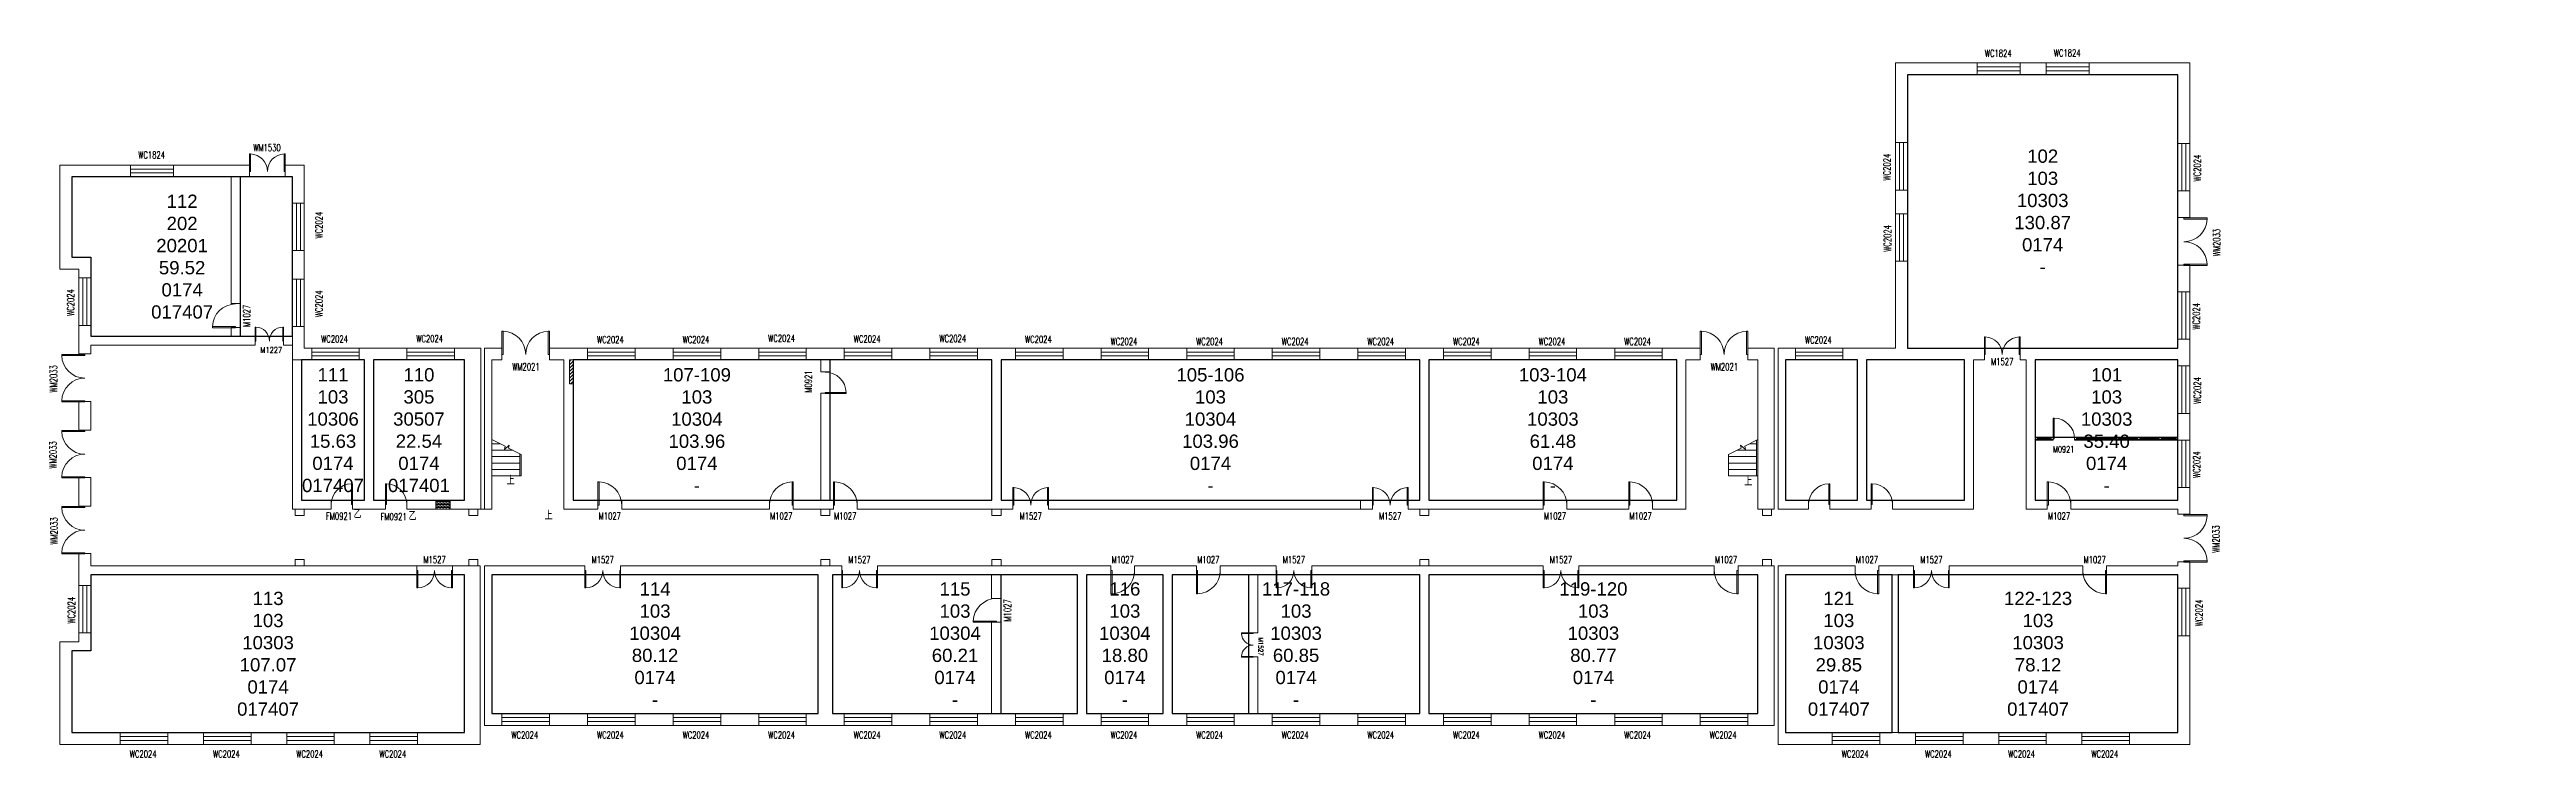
# Model space of a CAD drawing. Header units: millimetres. Extents: x 189790 to 293963, y 10485 to 40276.
import ezdxf

# ---------------------------------------------------------------- set-up
doc = ezdxf.new("R2010")
doc.units = ezdxf.units.MM
doc.header["$LTSCALE"] = 1000
doc.layers.add('body', color=30, linetype='Continuous', lineweight=15)
for name, color, linetype in [('RM', 4, 'Continuous'), ('RM$', 5, 'Continuous'), ('RM$TXT', 5, 'Continuous')]:
    doc.layers.add(name, color=color, linetype=linetype)
doc.styles.add('_TCH_DIM', font='SIMPLEX', dxfattribs={"bigfont": 'GBCBIG'})
doc.styles.add('_TCH_WINDOW', font='SIMPLEX', dxfattribs={"height": 3.5, "bigfont": 'GBCBIG'})
doc.styles.get("Standard").update_dxf_attribs({"font": 'arial.ttf'})

msp = doc.modelspace()

# ---------------------------------------------------------------- texts
at = {"layer": 'body', "color": 30}
for s, style, p in [('上', '_TCH_DIM', (209017, 21963)), ('上', '_TCH_DIM', (261070, 21923)), ('上', '_TCH_DIM', (261070, 21923)), ('上', '_TCH_DIM', (261070, 21923)), ('上', '_TCH_DIM', (261070, 21923)), ('上', '_TCH_DIM', (261070, 21923)), ('乙', '_TCH_WINDOW', (202578, 20551)), ('上', '_TCH_DIM', (210612, 20494)), ('上', '_TCH_DIM', (210612, 20494)), ('乙', '_TCH_WINDOW', (204892, 20467))]:
    msp.add_text(s, height=338, dxfattribs=dict(at, style=style)).set_placement(p)
at = {"layer": 'body', "color": 30, "style": '_TCH_WINDOW', "width": 0.705882}
for p in [(201413, 20491), (203712, 20467)]:
    msp.add_text('FM0921', height=297.5, dxfattribs=at).set_placement(p)
at = {"layer": 'body', "insert": (293956, 17541), "char_height": 2.5, "attachment_point": 1}
msp.add_mtext_dynamic_manual_height_columns('{\\fSimSun|b0|i0|c134|p2;首层}', width=5096.77, gutter_width=12.5, heights=[0], dxfattribs=at)
at = {"layer": 'RM$TXT', "char_height": 558.8, "attachment_point": 8}
for s, insert in [('102^M^J103^M^J10303^M^J130.87^M^J0174^M^J-^M^J', (273616, 30851)), ('112^M^J202^M^J20201^M^J59.52^M^J0174^M^J017407^M^J', (195366, 28945)), ('111^M^J103^M^J10306^M^J15.63^M^J0174^M^J017407^M^J', (201711, 21645)), ('110^M^J305^M^J30507^M^J22.54^M^J0174^M^J017401^M^J', (205326, 21645)), ('107-109^M^J103^M^J10304^M^J103.96^M^J0174^M^J-^M^J', (217016, 21651)), ('105-106^M^J103^M^J10304^M^J103.96^M^J0174^M^J-^M^J', (238616, 21651)), ('103-104^M^J103^M^J10303^M^J61.48^M^J0174^M^J-^M^J', (253016, 21651)), ('101^M^J103^M^J10303^M^J35.40^M^J0174^M^J-^M^J', (276306, 21651)), ('114^M^J103^M^J10304^M^J80.12^M^J0174^M^J-^M^J', (215256, 12641)), ('115^M^J103^M^J10304^M^J60.21^M^J0174^M^J-^M^J', (227871, 12641)), ('116^M^J103^M^J10304^M^J18.80^M^J0174^M^J-^M^J', (235016, 12641)), ('117-118^M^J103^M^J10303^M^J60.85^M^J0174^M^J-^M^J', (242216, 12641)), ('119-120^M^J103^M^J10303^M^J80.77^M^J0174^M^J-^M^J', (254721, 12641)), ('113^M^J103^M^J10303^M^J107.07^M^J0174^M^J017407^M^J', (198981, 12235)), ('121^M^J103^M^J10303^M^J29.85^M^J0174^M^J017407^M^J', (265043, 12235)), ('122-123^M^J103^M^J10303^M^J78.12^M^J0174^M^J017407^M^J', (273423, 12235))]:
    msp.add_mtext(s, dxfattribs=dict(at, insert=insert))

# ---------------------------------------------------------------- blocks, each defined once
blk = doc.blocks.new('$DorLib2D$00000001')
for p, q in [((0.45, 0.975), (0.5, 0.975)), ((0.45, 0), (0.45, 0.975)), ((0.5, 0), (0.45, 0)), ((0.5, 0), (0.5, 0.975))]:
    blk.add_line(p, q)
at = {"lineweight": 13}
blk.add_arc((0.475, 0), 0.975, 91.46928, 180, dxfattribs=at)
blk = doc.blocks.new('$TCHSYS$WIN2D')
for p, q in [((-0.5, 0.5), (0.5, 0.5)), ((-0.5, 0.5), (-0.5, -0.5)), ((0.5, 0.167), (-0.5, 0.167)), ((0.5, 0.5), (0.5, -0.5)), ((0.5, -0.167), (-0.5, -0.167)), ((-0.5, -0.5), (0.5, -0.5))]:
    blk.add_line(p, q)
blk = doc.blocks.new('$DorLib2D$00000002')
for p, q in [((-0.5, 0), (-0.5, 0.4875)), ((-0.475, 0.4875), (-0.5, 0.4875)), ((-0.475, 0), (-0.475, 0.4875)), ((0.475, 0), (0.475, 0.4875)), ((0.475, 0.4875), (0.5, 0.4875)), ((0.5, 0), (0.5, 0.4875)), ((-0.5, 0), (-0.475, 0)), ((0.5, 0), (0.475, 0))]:
    blk.add_line(p, q)
at = {"lineweight": 13}
for centre, start, end in [((-0.4875, 0), 0, 88.53072), ((0.4875, 0), 91.46928, 180)]:
    blk.add_arc(centre, 0.4875, start, end, dxfattribs=at)

# ---------------------------------------------------------------- hatches: boundary and pattern name
at = {"layer": 'body'}
h = msp.add_hatch(dxfattribs=at)
h.set_pattern_fill('ANSI31', color=30, scale=800, style=0)
h.set_pattern_definition([(45, (-10617.27, -267811.22), (-70.710678, 70.710678), [])])
h.paths.add_polyline_path([(211656, 27214), (211806, 27214), (211806, 26214), (211656, 26214)])
h = msp.add_hatch(dxfattribs=at)
h.set_pattern_fill('AR-B816', color=30, scale=8, style=0)
h.set_pattern_definition([(0, (-10617.265, 2375.26), (0, 64), []), (90, (-10617.265, 2375.26), (-64, 64), [64, -64])])
h.paths.add_polyline_path([(206040, 21314), (206040, 20934), (206640, 20934), (206640, 21314)])

# ---------------------------------------------------------------- linework, layer by layer
at = {"layer": 'body', "color": 30}
for p, q in [((270866, 39714), (267426, 39714)), ((267426, 39714), (267426, 36589)), ((270866, 39214), (270866, 39714)), ((273766, 39714), (272666, 39714)), ((272666, 39714), (272666, 39214)), ((273766, 39214), (273766, 39714)), ((279806, 39714), (275566, 39714)), ((275566, 39714), (275566, 39214)), ((279806, 36324), (279806, 39714)), ((267926, 39214), (270866, 39214)), ((267926, 39214), (267926, 36664)), ((272666, 39214), (273766, 39214)), ((275566, 39214), (279306, 39214)), ((279306, 39214), (279306, 36324)), ((267426, 36589), (267426, 36364)), ((267926, 36364), (267926, 36514)), ((267426, 36364), (267926, 36364)), ((279306, 36324), (279806, 36324)), ((193201, 35414), (190226, 35414)), ((190226, 35414), (190226, 31034)), ((190726, 34914), (193201, 34914)), ((190726, 34914), (190726, 31534)), ((193201, 34914), (193201, 35414)), ((198201, 35414), (195001, 35414)), ((195001, 35414), (195001, 34914)), ((195001, 34914), (197426, 34914)), ((197426, 29584), (197426, 34914)), ((197806, 29584), (197806, 34914)), ((197806, 34914), (198201, 34914)), ((198201, 34914), (198201, 35414)), ((200506, 35414), (199701, 35414)), ((199701, 35414), (199701, 34914)), ((199701, 34914), (200006, 34914)), ((200006, 34914), (200006, 33814)), ((200506, 33814), (200506, 35414)), ((200006, 33814), (200506, 33814)), ((267426, 34364), (267426, 33364)), ((267926, 34364), (267426, 34364)), ((267426, 33364), (267926, 33364)), ((267926, 33364), (267926, 34364)), ((279806, 34324), (279306, 34324)), ((279306, 34324), (279306, 33204)), ((279806, 33204), (279806, 34324)), ((279306, 33204), (279806, 33204)), ((191526, 31534), (190726, 31534)), ((191526, 30664), (191526, 31534)), ((200506, 31814), (200006, 31814)), ((200006, 31814), (200006, 30614)), ((200506, 30614), (200506, 31814)), ((267926, 31364), (267426, 31364)), ((267426, 31364), (267426, 27714)), ((267926, 27714), (267926, 31364)), ((191026, 31034), (190226, 31034)), ((191026, 31034), (191026, 30664)), ((191026, 30664), (191526, 30664)), ((200006, 30614), (200506, 30614)), ((279806, 31204), (279306, 31204)), ((279306, 31204), (279306, 30524)), ((279306, 30524), (279306, 30084)), ((279806, 30449), (279806, 31204)), ((279806, 30084), (279806, 30449)), ((197806, 29584), (197426, 29584)), ((279306, 30084), (279806, 30084)), ((191526, 28664), (191026, 28664)), ((191026, 28664), (191026, 28024)), ((191526, 28214), (191526, 28664)), ((197426, 28214), (191526, 28214)), ((197426, 28214), (197426, 28584)), ((197806, 28584), (197426, 28584)), ((197806, 28214), (197806, 28584)), ((198435, 28214), (197806, 28214)), ((198435, 27834), (198435, 28214)), ((200006, 28214), (199635, 28214)), ((199635, 28214), (199635, 27834)), ((200506, 28614), (200006, 28614)), ((200006, 28614), (200006, 28214)), ((200506, 28024), (200506, 28614)), ((191026, 28024), (191026, 27464)), ((191026, 27464), (191526, 27464)), ((191526, 27834), (198435, 27834)), ((191526, 27464), (191526, 27834)), ((199635, 27834), (200006, 27834)), ((200006, 27214), (200006, 27834)), ((200006, 27214), (200006, 20934)), ((200386, 27214), (200006, 27214)), ((200006, 27214), (200816, 27214)), ((200386, 21314), (200386, 27214)), ((200506, 27714), (200506, 28024)), ((200816, 27714), (200506, 27714)), ((200816, 27214), (200816, 27714)), ((203226, 27714), (202816, 27714)), ((202816, 27714), (202816, 27214)), ((202816, 27214), (203036, 27214)), ((203036, 27214), (203036, 21314)), ((204816, 27714), (203226, 27714)), ((203416, 27214), (204816, 27214)), ((203416, 27214), (203416, 21314)), ((204816, 27214), (204816, 27714)), ((207926, 27714), (206816, 27714)), ((206816, 27714), (206816, 27214)), ((206816, 27214), (207236, 27214)), ((207236, 21314), (207236, 27214)), ((207926, 20934), (207926, 27714)), ((208086, 27714), (208081, 20934)), ((208816, 27714), (208086, 27714)), ((208396, 27214), (208396, 20934)), ((208396, 27214), (208816, 27214)), ((208816, 27214), (208816, 27714)), ((211616, 27714), (210816, 27714)), ((210816, 27714), (210816, 27214)), ((210816, 27214), (211426, 27214)), ((211426, 20934), (211426, 27214)), ((212416, 27714), (211616, 27714)), ((211806, 21314), (211806, 27214)), ((211806, 27214), (212416, 27214)), ((212416, 27214), (212416, 27714)), ((216016, 27714), (214416, 27714)), ((214416, 27714), (214416, 27214)), ((214416, 27214), (216016, 27214)), ((216016, 27214), (216016, 27714)), ((219616, 27714), (218016, 27714)), ((218016, 27714), (218016, 27214)), ((218016, 27214), (219616, 27214)), ((218906, 27214), (218726, 27214)), ((219616, 27214), (219616, 27714)), ((222416, 27714), (221616, 27714)), ((221616, 27714), (221616, 27214)), ((221616, 27214), (222226, 27214)), ((222226, 27214), (222226, 26714)), ((223216, 27714), (222416, 27714)), ((222606, 26714), (222606, 27214)), ((222606, 27214), (223216, 27214)), ((223216, 27214), (223216, 27714)), ((226816, 27714), (225216, 27714)), ((225216, 27714), (225216, 27214)), ((225216, 27214), (226816, 27214)), ((226816, 27214), (226816, 27714)), ((229616, 27714), (228816, 27714)), ((228816, 27714), (228816, 27214)), ((228816, 27214), (229426, 27214)), ((229426, 21314), (229426, 27214)), ((230416, 27714), (229616, 27714)), ((229806, 27214), (230416, 27214)), ((229806, 21314), (229806, 27214)), ((230416, 27214), (230416, 27714)), ((234016, 27714), (232416, 27714)), ((232416, 27714), (232416, 27214)), ((232416, 27214), (234016, 27214)), ((234016, 27214), (234016, 27714)), ((237616, 27714), (236016, 27714)), ((236016, 27714), (236016, 27214)), ((236016, 27214), (237616, 27214)), ((237616, 27214), (237616, 27714)), ((241216, 27714), (239616, 27714)), ((239616, 27714), (239616, 27214)), ((239616, 27214), (241216, 27214)), ((241216, 27214), (241216, 27714)), ((244816, 27714), (243216, 27714)), ((243216, 27714), (243216, 27214)), ((243216, 27214), (244816, 27214)), ((244816, 27214), (244816, 27714)), ((247616, 27714), (246816, 27714)), ((246816, 27714), (246816, 27214)), ((246816, 27214), (247426, 27214)), ((247426, 21314), (247426, 27214)), ((248416, 27714), (247616, 27714)), ((247806, 27214), (248416, 27214)), ((247806, 21314), (247806, 27214)), ((248416, 27214), (248416, 27714)), ((252016, 27714), (250416, 27714)), ((250416, 27714), (250416, 27214)), ((250416, 27214), (252016, 27214)), ((252016, 27214), (252016, 27714)), ((255616, 27714), (254016, 27714)), ((254016, 27714), (254016, 27214)), ((254016, 27214), (255616, 27214)), ((255616, 27214), (255616, 27714)), ((258416, 27714), (257616, 27714)), ((257616, 27714), (257616, 27214)), ((257616, 27214), (258226, 27214)), ((258226, 21314), (258226, 27214)), ((259216, 27714), (258416, 27714)), ((258606, 27214), (259216, 27214)), ((258606, 20934), (258606, 27214)), ((259216, 27214), (259216, 27714)), ((262326, 27714), (261216, 27714)), ((261216, 27714), (261216, 27214)), ((261216, 27214), (261636, 27214)), ((261636, 20934), (261636, 27214)), ((262326, 20934), (262326, 27714)), ((262486, 27714), (262486, 20934)), ((263216, 27714), (262486, 27714)), ((262796, 27214), (262796, 21314)), ((262796, 27214), (263216, 27214)), ((263216, 27214), (263216, 27714)), ((266016, 27714), (265216, 27714)), ((265216, 27714), (265216, 27214)), ((265216, 27214), (265826, 27214)), ((265826, 21314), (265826, 27214)), ((267426, 27714), (266016, 27714)), ((266206, 21314), (266206, 27214)), ((270326, 27214), (266206, 27214)), ((270516, 27714), (267926, 27714)), ((270326, 27214), (270326, 21314)), ((270556, 27714), (270516, 27714)), ((271166, 27714), (270556, 27714)), ((270706, 27214), (270706, 20934)), ((270706, 27214), (271166, 27214)), ((271166, 27214), (271166, 27714)), ((273141, 27714), (272666, 27714)), ((272666, 27714), (272666, 27214)), ((272666, 27214), (272926, 27214)), ((272926, 27214), (272926, 20934)), ((279306, 27714), (273141, 27714)), ((279306, 27214), (273306, 27214)), ((273306, 27214), (273306, 21314)), ((279806, 28084), (279306, 28084)), ((279306, 28084), (279306, 27714)), ((279306, 27214), (279306, 26964)), ((279806, 27524), (279806, 28084)), ((279806, 26964), (279806, 27524)), ((222226, 26714), (222606, 26714)), ((279306, 26964), (279806, 26964)), ((191026, 25464), (191026, 24264)), ((191526, 25464), (191026, 25464)), ((191526, 24264), (191526, 25464)), ((222606, 25814), (222226, 25814)), ((222226, 25814), (222226, 21314)), ((222606, 21314), (222606, 25814)), ((191026, 24264), (191526, 24264)), ((222226, 24354), (222226, 24174)), ((279806, 24964), (279306, 24964)), ((279306, 24964), (279306, 23844)), ((279806, 23844), (279806, 24964)), ((208396, 22334), (208396, 23869)), ((208396, 23869), (208949, 23581)), ((208751, 23684), (208396, 23684)), ((209270, 23414), (208396, 23414)), ((209566, 23144), (208396, 23144)), ((208919, 23449), (209118, 23631)), ((208949, 23581), (208919, 23449)), ((209118, 23631), (209090, 23508)), ((209090, 23508), (209626, 23229)), ((209566, 22334), (209566, 23261)), ((209626, 22334), (209626, 23229)), ((209626, 22334), (209626, 23229)), ((260941, 23508), (260406, 23229)), ((260406, 22334), (260406, 23229)), ((260406, 23144), (261576, 23144)), ((260761, 23414), (261576, 23414)), ((261112, 23449), (260913, 23631)), ((260913, 23631), (260941, 23508)), ((261636, 23869), (261083, 23581)), ((261083, 23581), (261112, 23449)), ((261280, 23684), (261576, 23684)), ((261576, 22334), (261576, 23837)), ((261636, 22334), (261636, 23869)), ((261636, 22334), (261636, 23869)), ((273386, 23934), (273976, 23934)), ((273386, 23909), (273976, 23909)), ((273386, 23899), (273976, 23899)), ((273386, 23874), (273976, 23874)), ((275036, 23934), (275816, 23934)), ((275036, 23909), (275816, 23909)), ((275036, 23899), (275816, 23899)), ((275036, 23874), (275816, 23874)), ((275896, 23934), (276716, 23934)), ((275896, 23909), (276716, 23909)), ((275896, 23899), (276716, 23899)), ((275896, 23874), (276716, 23874)), ((276796, 23934), (277616, 23934)), ((276796, 23909), (277616, 23909)), ((276796, 23899), (277616, 23899)), ((276796, 23874), (277616, 23874)), ((277696, 23934), (278516, 23934)), ((277696, 23909), (278516, 23909)), ((277696, 23899), (278516, 23899)), ((277696, 23874), (278516, 23874)), ((278596, 23934), (279226, 23934)), ((278596, 23909), (279226, 23909)), ((278596, 23899), (279226, 23899)), ((278596, 23874), (279226, 23874)), ((279306, 23844), (279806, 23844)), ((191026, 22264), (191026, 21064)), ((191526, 22264), (191026, 22264)), ((191526, 21064), (191526, 22264)), ((209566, 22874), (208396, 22874)), ((209566, 22604), (208396, 22604)), ((209626, 22334), (208396, 22334)), ((209626, 22334), (209566, 22334)), ((209626, 22334), (209626, 22334)), ((260406, 22874), (261576, 22874)), ((260406, 22604), (261576, 22604)), ((260406, 22334), (261636, 22334)), ((261576, 22334), (261636, 22334)), ((261636, 22334), (261636, 22334)), ((191026, 21064), (191526, 21064)), ((200006, 20934), (201636, 20934)), ((201636, 21314), (200386, 21314)), ((201636, 20934), (201636, 21314)), ((203036, 21314), (202536, 21314)), ((202536, 21314), (202536, 20934)), ((202536, 20934), (203226, 20934)), ((203226, 20934), (203916, 20934)), ((203916, 21314), (203416, 21314)), ((203916, 20934), (203916, 21314)), ((207236, 21314), (204816, 21314)), ((204816, 21314), (204816, 20934)), ((204816, 20934), (207926, 20934)), ((208236, 20934), (207926, 20934)), ((208396, 20934), (208086, 20934)), ((211426, 20934), (212856, 20934)), ((212856, 21314), (211806, 21314)), ((212856, 20934), (212856, 21314)), ((220066, 21314), (213856, 21314)), ((213856, 21314), (213856, 20934)), ((213856, 20934), (220066, 20934)), ((218906, 21314), (218726, 21314)), ((220066, 20934), (220066, 21314)), ((222226, 21314), (221066, 21314)), ((221066, 21314), (221066, 20934)), ((221066, 20934), (222416, 20934)), ((222416, 20934), (222756, 20934)), ((222756, 21314), (222606, 21314)), ((222756, 20934), (222756, 21314)), ((229426, 21314), (223756, 21314)), ((223756, 21314), (223756, 20934)), ((223756, 20934), (229616, 20934)), ((229616, 20934), (230306, 20934)), ((230306, 21314), (229806, 21314)), ((230306, 20934), (230306, 21314)), ((245426, 21314), (231806, 21314)), ((231806, 21314), (231806, 20934)), ((231806, 20934), (245426, 20934)), ((244926, 20934), (244926, 21314)), ((245426, 20934), (245426, 21314)), ((247426, 21314), (246926, 21314)), ((246926, 21314), (246926, 20934)), ((246926, 20934), (247616, 20934)), ((247616, 20934), (252606, 20934)), ((252606, 21314), (247806, 21314)), ((252606, 20934), (252606, 21314)), ((256206, 21314), (253606, 21314)), ((253606, 21314), (253606, 20934)), ((253606, 20934), (256206, 20934)), ((256206, 20934), (256206, 21314)), ((258226, 21314), (257206, 21314)), ((257206, 21314), (257206, 20934)), ((257206, 20934), (258606, 20934)), ((261636, 20934), (262326, 20934)), ((262486, 20934), (263766, 20934)), ((263766, 21314), (262796, 21314)), ((263766, 20934), (263766, 21314)), ((265826, 21314), (264666, 21314)), ((264666, 21314), (264666, 20934)), ((264666, 20934), (266016, 20934)), ((266016, 20934), (266406, 20934)), ((266406, 21314), (266206, 21314)), ((266406, 20934), (266406, 21314)), ((270326, 21314), (267306, 21314)), ((267306, 21314), (267306, 20934)), ((267306, 20934), (270706, 20934)), ((272926, 20934), (273806, 20934)), ((273806, 21314), (273306, 21314)), ((273806, 20934), (273806, 21314)), ((279306, 21314), (274806, 21314)), ((274806, 21314), (274806, 20934)), ((274806, 20934), (279306, 20934)), ((279806, 21844), (279306, 21844)), ((279306, 21844), (279306, 21314)), ((279306, 20934), (279306, 20724)), ((279806, 21124), (279806, 21844)), ((279806, 20724), (279806, 21124)), ((279306, 20724), (279806, 20724)), ((191526, 19064), (191026, 19064)), ((191026, 19064), (191026, 18364)), ((191526, 18554), (191526, 19064)), ((191026, 18364), (191026, 17724)), ((191026, 17724), (191526, 17724)), ((194026, 18554), (191526, 18554)), ((191526, 17724), (191526, 18174)), ((191526, 18174), (194026, 18174)), ((200506, 18554), (194026, 18554)), ((194026, 18174), (198941, 18174)), ((198941, 18174), (205236, 18174)), ((205236, 18554), (200386, 18554)), ((205236, 18174), (205236, 18554)), ((206736, 18554), (206736, 18174)), ((206736, 18174), (207236, 18174)), ((207236, 11534), (207236, 18174)), ((208086, 11834), (208086, 18554)), ((212306, 18554), (208086, 18554)), ((208396, 18174), (208396, 12334)), ((208396, 18174), (212306, 18174)), ((212306, 18174), (212306, 18554)), ((222416, 18554), (213806, 18554)), ((213806, 18554), (213806, 18174)), ((213806, 18174), (222116, 18174)), ((222116, 12334), (222116, 18174)), ((223106, 18554), (222416, 18554)), ((222716, 18174), (223106, 18174)), ((222716, 12334), (222716, 18174)), ((223106, 18174), (223106, 18554)), ((233216, 18554), (224606, 18554)), ((224606, 18554), (224606, 18174)), ((224606, 18174), (233026, 18174)), ((233026, 12334), (233026, 18174)), ((234426, 18554), (233216, 18554)), ((233406, 12334), (233406, 18174)), ((233406, 18174), (234426, 18174)), ((234426, 18174), (234426, 18554)), ((236816, 18554), (235426, 18554)), ((235426, 18554), (235426, 18174)), ((235426, 18174), (236626, 18174)), ((236626, 12334), (236626, 18174)), ((238026, 18554), (236816, 18554)), ((237006, 18174), (238026, 18174)), ((237006, 12334), (237006, 18174)), ((238026, 18174), (238026, 18554)), ((240416, 18554), (239026, 18554)), ((239026, 18554), (239026, 18174)), ((239026, 18174), (240226, 18174)), ((240226, 15724), (240226, 18174)), ((241376, 18554), (240416, 18554)), ((240606, 15724), (240606, 18174)), ((240606, 18174), (241376, 18174)), ((241376, 18174), (241376, 18554)), ((247616, 18554), (242876, 18554)), ((242876, 18554), (242876, 18174)), ((242876, 18174), (247426, 18174)), ((247426, 12334), (247426, 18174)), ((252606, 18554), (247616, 18554)), ((247806, 18174), (252606, 18174)), ((247806, 12334), (247806, 18174)), ((252606, 18174), (252606, 18554)), ((256206, 18554), (254106, 18554)), ((254106, 18554), (254106, 18174)), ((254106, 18174), (257206, 18174)), ((257206, 18554), (256206, 18554)), ((257206, 18554), (256206, 18554)), ((257206, 18554), (256206, 18554)), ((257206, 18554), (256206, 18554)), ((259806, 18554), (257206, 18554)), ((257206, 18174), (259806, 18174)), ((259806, 18174), (259806, 18554)), ((262326, 18554), (260806, 18554)), ((260806, 18554), (260806, 18174)), ((260806, 18174), (261636, 18174)), ((261636, 12334), (261636, 18174)), ((262326, 11834), (262326, 18554)), ((265726, 18554), (262486, 18554)), ((262486, 18554), (262486, 11034)), ((262796, 18174), (265726, 18174)), ((262796, 18174), (262796, 11534)), ((265726, 18174), (265726, 18554)), ((268187, 18554), (266726, 18554)), ((266726, 18554), (266726, 18174)), ((266726, 18174), (268187, 18174)), ((267291, 11534), (267291, 18174)), ((267291, 18174), (267541, 18174)), ((267541, 11534), (267541, 18174)), ((268187, 18174), (268187, 18554)), ((275306, 18554), (269687, 18554)), ((269687, 18554), (269687, 18174)), ((269687, 18174), (275306, 18174)), ((275306, 18174), (275306, 18554)), ((279306, 18554), (276306, 18554)), ((276306, 18554), (276306, 18174)), ((276306, 18174), (279306, 18174)), ((279806, 18724), (279306, 18724)), ((279306, 18724), (279306, 18554)), ((279306, 18174), (279306, 17604)), ((279806, 18364), (279806, 18724)), ((279806, 17604), (279806, 18364)), ((279306, 17604), (279306, 11534)), ((279306, 17604), (279806, 17604)), ((191526, 15724), (191026, 15724)), ((191026, 15724), (191026, 15354)), ((191526, 14974), (191526, 15724)), ((240606, 15724), (240226, 15724)), ((191026, 15354), (190226, 15354)), ((190226, 15354), (190226, 11034)), ((191526, 14974), (190726, 14974)), ((190726, 14974), (190726, 11534)), ((240606, 14724), (240226, 14724)), ((240226, 12334), (240226, 14724)), ((240606, 12334), (240606, 14724)), ((279806, 15604), (279306, 15604)), ((279806, 11034), (279806, 15604)), ((192766, 11534), (190726, 11534)), ((192766, 11034), (192766, 11534)), ((195633, 11534), (194766, 11534)), ((194766, 11534), (194766, 11034)), ((196266, 11534), (195633, 11534)), ((196266, 11034), (196266, 11534)), ((199766, 11534), (198266, 11534)), ((198266, 11534), (198266, 11034)), ((199766, 11034), (199766, 11534)), ((203266, 11534), (201766, 11534)), ((201766, 11534), (201766, 11034)), ((203266, 11034), (203266, 11534)), ((207236, 11534), (205266, 11534)), ((205266, 11534), (205266, 11034)), ((208086, 11834), (208816, 11834)), ((208816, 12334), (208396, 12334)), ((208816, 11834), (208816, 12334)), ((212416, 12334), (210816, 12334)), ((210816, 12334), (210816, 11834)), ((210816, 11834), (212416, 11834)), ((212416, 11834), (212416, 12334)), ((216016, 12334), (214416, 12334)), ((214416, 12334), (214416, 11834)), ((214416, 11834), (216016, 11834)), ((216016, 11834), (216016, 12334)), ((219616, 12334), (218016, 12334)), ((218016, 12334), (218016, 11834)), ((218016, 11834), (219616, 11834)), ((219616, 11834), (219616, 12334)), ((222116, 12334), (221616, 12334)), ((221616, 12334), (221616, 11834)), ((221616, 11834), (222416, 11834)), ((222416, 11834), (223216, 11834)), ((223216, 12334), (222716, 12334)), ((223216, 11834), (223216, 12334)), ((226816, 12334), (225216, 12334)), ((225216, 12334), (225216, 11834)), ((225216, 11834), (226816, 11834)), ((226816, 11834), (226816, 12334)), ((230416, 12334), (228816, 12334)), ((228816, 12334), (228816, 11834)), ((228816, 11834), (230416, 11834)), ((230416, 11834), (230416, 12334)), ((233026, 12334), (232416, 12334)), ((232416, 12334), (232416, 11834)), ((232416, 11834), (233216, 11834)), ((233216, 11834), (236816, 11834)), ((233406, 12334), (236626, 12334)), ((236816, 11834), (237616, 11834)), ((237616, 12334), (237006, 12334)), ((237616, 11834), (237616, 12334)), ((240226, 12334), (239616, 12334)), ((239616, 12334), (239616, 11834)), ((239616, 11834), (240416, 11834)), ((240416, 11834), (241216, 11834)), ((241216, 12334), (240606, 12334)), ((241216, 11834), (241216, 12334)), ((244816, 12334), (243216, 12334)), ((243216, 12334), (243216, 11834)), ((243216, 11834), (244816, 11834)), ((244816, 11834), (244816, 12334)), ((247426, 12334), (246816, 12334)), ((246816, 12334), (246816, 11834)), ((246816, 11834), (247616, 11834)), ((247616, 11834), (248416, 11834)), ((261636, 12334), (247806, 12334)), ((248416, 11834), (248416, 12334)), ((252016, 12334), (250416, 12334)), ((250416, 12334), (250416, 11834)), ((250416, 11834), (252016, 11834)), ((252016, 11834), (252016, 12334)), ((255616, 12334), (254016, 12334)), ((254016, 12334), (254016, 11834)), ((254016, 11834), (255616, 11834)), ((255616, 11834), (255616, 12334)), ((259216, 12334), (257616, 12334)), ((257616, 12334), (257616, 11834)), ((257616, 11834), (259216, 11834)), ((259216, 11834), (259216, 12334)), ((261636, 12334), (261216, 12334)), ((261216, 12334), (261216, 11834)), ((261216, 11834), (262326, 11834)), ((264766, 11534), (262796, 11534)), ((264766, 11034), (264766, 11534)), ((268266, 11534), (266766, 11534)), ((266766, 11534), (266766, 11034)), ((267291, 11534), (267541, 11534)), ((268266, 11034), (268266, 11534)), ((271766, 11534), (268266, 11534)), ((270266, 11534), (270266, 11034)), ((271766, 11034), (271766, 11534)), ((275266, 11534), (271766, 11534)), ((273766, 11534), (273766, 11034)), ((279306, 11534), (275266, 11534)), ((275266, 11034), (275266, 11534)), ((277266, 11534), (277266, 11034)), ((190226, 11034), (192766, 11034)), ((194766, 11034), (195633, 11034)), ((195633, 11034), (196266, 11034)), ((198266, 11034), (199016, 11034)), ((199016, 11034), (199766, 11034)), ((201766, 11034), (203266, 11034)), ((262486, 11034), (264766, 11034)), ((266766, 11034), (268266, 11034)), ((270266, 11034), (271766, 11034)), ((273766, 11034), (275266, 11034)), ((277266, 11034), (279806, 11034))]:
    msp.add_line(p, q, dxfattribs=at)
for points in [[(199635, 28214), (200006, 28214), (200006, 27834), (199635, 27834)], [(211656, 27214), (211806, 27214), (211806, 26214), (211656, 26214)], [(274056, 23964), (273306, 23964), (273306, 23844), (274056, 23844), (274056, 23964)], [(273306, 23864), (273376, 23864), (273386, 23874), (273386, 23934), (273376, 23944), (273306, 23944)], [(274056, 23864), (273986, 23864), (273976, 23874), (273976, 23934), (273986, 23944), (274056, 23944)], [(274956, 23864), (275026, 23864), (275036, 23874), (275036, 23934), (275026, 23944), (274956, 23944)], [(275826, 23864), (275886, 23864), (275896, 23874), (275896, 23934), (275886, 23944), (275826, 23944), (275816, 23934), (275816, 23874)], [(276726, 23864), (276786, 23864), (276796, 23874), (276796, 23934), (276786, 23944), (276726, 23944), (276716, 23934), (276716, 23874)], [(277626, 23864), (277686, 23864), (277696, 23874), (277696, 23934), (277686, 23944), (277626, 23944), (277616, 23934), (277616, 23874)], [(278526, 23864), (278586, 23864), (278596, 23874), (278596, 23934), (278586, 23944), (278526, 23944), (278516, 23934), (278516, 23874)], [(279306, 23864), (279236, 23864), (279226, 23874), (279226, 23934), (279236, 23944), (279306, 23944)], [(200506, 20934), (200126, 20934), (200126, 20674), (200506, 20674)], [(206040, 21314), (206040, 20934), (206640, 20934), (206640, 21314)], [(207806, 20934), (207426, 20934), (207426, 20674), (207806, 20674)], [(222606, 20934), (222226, 20934), (222226, 20674), (222606, 20674)], [(229806, 20934), (229426, 20934), (229426, 20674), (229806, 20674)], [(244926, 21314), (245426, 21314), (245426, 20934), (244926, 20934)], [(247806, 20934), (247426, 20934), (247426, 20674), (247806, 20674)], [(262206, 20934), (261826, 20934), (261826, 20674), (262206, 20674)], [(200126, 18814), (200506, 18814), (200506, 18554), (200126, 18554)], [(207806, 18814), (207426, 18814), (207426, 18554), (207806, 18554)], [(222606, 18814), (222226, 18814), (222226, 18554), (222606, 18554)], [(229806, 18814), (229426, 18814), (229426, 18554), (229806, 18554)], [(247806, 18814), (247426, 18814), (247426, 18554), (247806, 18554)], [(262206, 18814), (261826, 18814), (261826, 18554), (262206, 18554)]]:
    msp.add_lwpolyline(points, close=True, dxfattribs=at)
for points in [[(274956, 23964), (274956, 23844), (279306, 23844), (279306, 23964), (274956, 23964)], [(200506, 18554), (200506, 18554), (200506, 18554), (200126, 18554), (200126, 18554), (207896, 18554), (207896, 11034), (205266, 11034)], [(229792, 17174), (229412, 17174), (229412, 18174), (229792, 18174), (229792, 17174)], [(229792, 16174), (229792, 12334), (229412, 12334), (229412, 16174), (229792, 16174)]]:
    msp.add_lwpolyline(points, dxfattribs=at)
at = {"layer": 'RM'}
msp.add_line((229412, 16174), (229412, 16174), dxfattribs=at)
msp.add_line((229412, 16174), (229412, 16174), dxfattribs=at)
for points in [[(197806, 34914), (197806, 28214), (200006, 28214), (200006, 34914)], [(222606, 27214), (222606, 21314), (229426, 21314), (229426, 27214)], [(262796, 27214), (262796, 21314), (265826, 21314), (265826, 27214)], [(266206, 27214), (266206, 21314), (270326, 21314), (270326, 27214)], [(273306, 27214), (273306, 23964), (279306, 23964), (279306, 27214)], [(229792, 18174), (229792, 12334), (233026, 12334), (233026, 18174)], [(237006, 18174), (237006, 12334), (240226, 12334), (240226, 18174)]]:
    msp.add_lwpolyline(points, close=True, dxfattribs=at)
at = {"layer": 'RM$'}
for points in [[(267926, 39214), (267926, 27714), (279306, 27714), (279306, 39214)], [(190726, 34914), (190726, 31534), (191526, 31534), (191526, 28214), (200006, 28214), (200006, 34914)], [(200386, 27214), (200386, 21314), (203036, 21314), (203036, 27214)], [(203416, 27214), (203416, 21314), (207236, 21314), (207236, 27214)], [(211806, 27214), (211806, 21314), (229426, 21314), (229426, 27214)], [(229806, 27214), (229806, 21314), (247426, 21314), (247426, 27214)], [(247806, 27214), (247806, 21314), (258226, 21314), (258226, 27214)], [(273306, 27214), (273306, 21314), (279306, 21314), (279306, 27214)], [(191526, 18174), (191526, 14974), (190726, 14974), (190726, 11534), (207236, 11534), (207236, 18174)], [(208396, 18174), (208396, 12334), (222116, 12334), (222116, 18174)], [(222716, 18174), (222716, 12334), (233026, 12334), (233026, 18174)], [(233406, 18174), (233406, 12334), (236626, 12334), (236626, 18174)], [(237006, 18174), (237006, 12334), (247426, 12334), (247426, 18174)], [(247806, 18174), (247806, 12334), (261636, 12334), (261636, 18174)], [(262796, 18174), (262796, 11534), (267291, 11534), (267291, 18174)], [(267541, 18174), (267541, 11534), (279306, 11534), (279306, 18174)]]:
    msp.add_lwpolyline(points, close=True, dxfattribs=at)

# ---------------------------------------------------------------- block references
at = {"layer": 'body', "color": 30}
ref = msp.add_blockref('$TCHSYS$WIN2D', (271766, 39464), dxfattribs=dict(at, xscale=-1800, yscale=-500, zscale=-1800, rotation=180))
ref.add_attrib('A', 'WC1824', (271186, 39971), dxfattribs={"height": 297.5, "style": '_TCH_WINDOW', "width": 0.705882})
ref = msp.add_blockref('$TCHSYS$WIN2D', (274666, 39464), dxfattribs=dict(at, xscale=1800, yscale=-500, zscale=1800, rotation=180))
ref.add_attrib('A', 'WC1824', (274086, 39978), dxfattribs={"height": 297.5, "style": '_TCH_WINDOW', "width": 0.705882})
ref = msp.add_blockref('$TCHSYS$WIN2D', (194101, 35164), dxfattribs=dict(at, xscale=-1800, yscale=-500, zscale=-1800, rotation=180))
ref.add_attrib('A', 'WC1824', (193521, 35690), dxfattribs={"height": 297.5, "style": '_TCH_WINDOW', "width": 0.705882})
ref = msp.add_blockref('$DorLib2D$00000002', (198951, 35149), dxfattribs=dict(at, xscale=1500, yscale=-1500, zscale=1500, rotation=180))
ref.add_attrib('A', 'WM1530', (198361, 35995), dxfattribs={"height": 297.5, "style": '_TCH_WINDOW', "width": 0.705882})
ref = msp.add_blockref('$TCHSYS$WIN2D', (267676, 35364), dxfattribs=dict(at, xscale=-2000, yscale=500, zscale=-2000, rotation=270))
ref.add_attrib('A', 'WC2024', (267218, 34764), dxfattribs={"height": 297.5, "rotation": 90, "style": '_TCH_WINDOW', "width": 0.705882})
ref = msp.add_blockref('$TCHSYS$WIN2D', (279556, 35324), dxfattribs=dict(at, xscale=2000, yscale=-500, zscale=2000, rotation=90))
ref.add_attrib('A', 'WC2024', (280265, 34724), dxfattribs={"height": 297.5, "rotation": 90, "style": '_TCH_WINDOW', "width": 0.705882})
ref = msp.add_blockref('$TCHSYS$WIN2D', (200256, 32814), dxfattribs=dict(at, xscale=2000, yscale=-500, zscale=2000, rotation=90))
ref.add_attrib('A', 'WC2024', (201274, 32324), dxfattribs={"height": 297.5, "rotation": 90, "style": '_TCH_WINDOW', "width": 0.705882})
ref = msp.add_blockref('$TCHSYS$WIN2D', (267676, 32364), dxfattribs=dict(at, xscale=2000, yscale=500, zscale=2000, rotation=270))
ref.add_attrib('A', 'WC2024', (267237, 31764), dxfattribs={"height": 297.5, "rotation": 90, "style": '_TCH_WINDOW', "width": 0.705882})
ref = msp.add_blockref('$DorLib2D$00000002', (279556, 32189), dxfattribs=dict(at, xscale=2000, yscale=-2000, zscale=2000, rotation=90))
ref.add_attrib('A', 'WM2033', (281081, 31579), dxfattribs={"height": 297.5, "rotation": 90, "style": '_TCH_WINDOW', "width": 0.705882})
ref = msp.add_blockref('$TCHSYS$WIN2D', (191276, 29664), dxfattribs=dict(at, xscale=-2000, yscale=500, zscale=-2000, rotation=270))
ref.add_attrib('A', 'WC2024', (190824, 29064), dxfattribs={"height": 297.5, "rotation": 90, "style": '_TCH_WINDOW', "width": 0.705882})
ref = msp.add_blockref('$TCHSYS$WIN2D', (200256, 29614), dxfattribs=dict(at, xscale=2000, yscale=-500, zscale=2000, rotation=90))
ref.add_attrib('A', 'WC2024', (201274, 29014), dxfattribs={"height": 297.5, "rotation": 90, "style": '_TCH_WINDOW', "width": 0.705882})
ref = msp.add_blockref('$DorLib2D$00000001', (197616, 29069), dxfattribs=dict(at, xscale=-1000, yscale=1000, zscale=1000, rotation=90.00000000000007))
ref.add_attrib('A', 'M1027', (198229, 28599), dxfattribs={"height": 297.5, "rotation": 90, "style": '_TCH_WINDOW', "width": 0.705882})
ref = msp.add_blockref('$TCHSYS$WIN2D', (279556, 29084), dxfattribs=dict(at, xscale=2000, yscale=-500, zscale=2000, rotation=90))
ref.add_attrib('A', 'WC2024', (280224, 28484), dxfattribs={"height": 297.5, "rotation": 90, "style": '_TCH_WINDOW', "width": 0.705882})
ref = msp.add_blockref('$DorLib2D$00000002', (199035, 28009), dxfattribs=dict(at, xscale=-1200, yscale=-1200, zscale=-1200, rotation=180))
ref.add_attrib('A', 'M1227', (198659, 27518), dxfattribs={"height": 238, "style": '_TCH_WINDOW', "width": 0.705882})
ref = msp.add_blockref('$TCHSYS$WIN2D', (201816, 27464), dxfattribs=dict(at, xscale=-2000, yscale=-500, zscale=-2000, rotation=180))
ref.add_attrib('A', 'WC2024', (201216, 27946), dxfattribs={"height": 297.5, "style": '_TCH_WINDOW', "width": 0.705882})
ref = msp.add_blockref('$TCHSYS$WIN2D', (205816, 27464), dxfattribs=dict(at, xscale=-2000, yscale=-500, zscale=-2000, rotation=180))
ref.add_attrib('A', 'WC2024', (205216, 27957), dxfattribs={"height": 297.5, "style": '_TCH_WINDOW', "width": 0.705882})
ref = msp.add_blockref('$DorLib2D$00000002', (209816, 27449), dxfattribs=dict(at, xscale=-2000, yscale=-2000, zscale=-2000, rotation=180))
ref.add_attrib('A', 'WM2021', (209251, 26775), dxfattribs={"height": 297.5, "rotation": 360, "style": '_TCH_WINDOW', "width": 0.705882})
ref = msp.add_blockref('$TCHSYS$WIN2D', (213416, 27464), dxfattribs=dict(at, xscale=-2000, yscale=-500, zscale=-2000, rotation=180))
ref.add_attrib('A', 'WC2024', (212816, 27919), dxfattribs={"height": 297.5, "style": '_TCH_WINDOW', "width": 0.705882})
ref = msp.add_blockref('$TCHSYS$WIN2D', (217016, 27464), dxfattribs=dict(at, xscale=-2000, yscale=-500, zscale=-2000, rotation=180))
ref.add_attrib('A', 'WC2024', (216416, 27919), dxfattribs={"height": 297.5, "style": '_TCH_WINDOW', "width": 0.705882})
ref = msp.add_blockref('$TCHSYS$WIN2D', (220616, 27464), dxfattribs=dict(at, xscale=-2000, yscale=-500, zscale=-2000, rotation=180))
ref.add_attrib('A', 'WC2024', (220016, 27972), dxfattribs={"height": 297.5, "style": '_TCH_WINDOW', "width": 0.705882})
ref = msp.add_blockref('$TCHSYS$WIN2D', (224216, 27464), dxfattribs=dict(at, xscale=-2000, yscale=-500, zscale=-2000, rotation=180))
ref.add_attrib('A', 'WC2024', (223616, 27947), dxfattribs={"height": 297.5, "style": '_TCH_WINDOW', "width": 0.705882})
ref = msp.add_blockref('$TCHSYS$WIN2D', (227816, 27464), dxfattribs=dict(at, xscale=-2000, yscale=-500, zscale=-2000, rotation=180))
ref.add_attrib('A', 'WC2024', (227216, 27966), dxfattribs={"height": 297.5, "style": '_TCH_WINDOW', "width": 0.705882})
ref = msp.add_blockref('$TCHSYS$WIN2D', (231416, 27464), dxfattribs=dict(at, xscale=2000, yscale=-500, zscale=2000, rotation=180))
ref.add_attrib('A', 'WC2024', (230816, 27927), dxfattribs={"height": 297.5, "style": '_TCH_WINDOW', "width": 0.705882})
ref = msp.add_blockref('$TCHSYS$WIN2D', (235016, 27464), dxfattribs=dict(at, xscale=2000, yscale=500, zscale=2000, rotation=180))
ref.add_attrib('A', 'WC2024', (234416, 27840), dxfattribs={"height": 297.5, "style": '_TCH_WINDOW', "width": 0.705882})
ref = msp.add_blockref('$TCHSYS$WIN2D', (238616, 27464), dxfattribs=dict(at, xscale=2000, yscale=500, zscale=2000, rotation=180))
ref.add_attrib('A', 'WC2024', (238016, 27840), dxfattribs={"height": 297.5, "style": '_TCH_WINDOW', "width": 0.705882})
ref = msp.add_blockref('$TCHSYS$WIN2D', (242216, 27464), dxfattribs=dict(at, xscale=2000, yscale=500, zscale=2000, rotation=180))
ref.add_attrib('A', 'WC2024', (241616, 27840), dxfattribs={"height": 297.5, "style": '_TCH_WINDOW', "width": 0.705882})
ref = msp.add_blockref('$TCHSYS$WIN2D', (245816, 27464), dxfattribs=dict(at, xscale=2000, yscale=500, zscale=2000, rotation=180))
ref.add_attrib('A', 'WC2024', (245216, 27840), dxfattribs={"height": 297.5, "style": '_TCH_WINDOW', "width": 0.705882})
ref = msp.add_blockref('$TCHSYS$WIN2D', (249416, 27464), dxfattribs=dict(at, xscale=2000, yscale=500, zscale=2000, rotation=180))
ref.add_attrib('A', 'WC2024', (248816, 27840), dxfattribs={"height": 297.5, "style": '_TCH_WINDOW', "width": 0.705882})
ref = msp.add_blockref('$TCHSYS$WIN2D', (253016, 27464), dxfattribs=dict(at, xscale=-2000, yscale=500, zscale=-2000, rotation=180))
ref.add_attrib('A', 'WC2024', (252416, 27840), dxfattribs={"height": 297.5, "style": '_TCH_WINDOW', "width": 0.705882})
ref = msp.add_blockref('$TCHSYS$WIN2D', (256616, 27464), dxfattribs=dict(at, xscale=-2000, yscale=500, zscale=-2000, rotation=180))
ref.add_attrib('A', 'WC2024', (256016, 27840), dxfattribs={"height": 297.5, "style": '_TCH_WINDOW', "width": 0.705882})
ref = msp.add_blockref('$DorLib2D$00000002', (260216, 27449), dxfattribs=dict(at, xscale=-2000, yscale=-2000, zscale=-2000, rotation=180))
ref.add_attrib('A', 'WM2021', (259651, 26775), dxfattribs={"height": 297.5, "rotation": 360, "style": '_TCH_WINDOW', "width": 0.705882})
ref = msp.add_blockref('$TCHSYS$WIN2D', (264216, 27464), dxfattribs=dict(at, xscale=2000, yscale=-500, zscale=2000, rotation=180.0000000000001))
ref.add_attrib('A', 'WC2024', (263616, 27900), dxfattribs={"height": 297.5, "style": '_TCH_WINDOW', "width": 0.705882})
ref = msp.add_blockref('$DorLib2D$00000002', (271916, 27449), dxfattribs=dict(at, xscale=-1500, yscale=1500, zscale=-1500))
ref.add_attrib('A', 'M1527', (271446, 26995), dxfattribs={"height": 297.5, "style": '_TCH_WINDOW', "width": 0.705882})
ref = msp.add_blockref('$DorLib2D$00000002', (191276, 26449), dxfattribs=dict(at, xscale=-2000, yscale=-2000, zscale=-2000, rotation=270.0000000000001))
ref.add_attrib('A', 'WM2033', (190106, 25839), dxfattribs={"height": 297.5, "rotation": 90, "style": '_TCH_WINDOW', "width": 0.705882})
ref = msp.add_blockref('$DorLib2D$00000001', (222416, 26249), dxfattribs=dict(at, xscale=-900, yscale=-900, zscale=-900, rotation=90))
ref.add_attrib('A', 'M0921', (221851, 25835), dxfattribs={"height": 297.5, "rotation": 90, "style": '_TCH_WINDOW', "width": 0.705882})
ref = msp.add_blockref('$TCHSYS$WIN2D', (279556, 25964), dxfattribs=dict(at, xscale=2000, yscale=-500, zscale=2000, rotation=90))
ref.add_attrib('A', 'WC2024', (280273, 25364), dxfattribs={"height": 297.5, "rotation": 90, "style": '_TCH_WINDOW', "width": 0.705882})
ref = msp.add_blockref('$DorLib2D$00000002', (191276, 23249), dxfattribs=dict(at, xscale=-2000, yscale=-2000, zscale=-2000, rotation=270.0000000000001))
ref.add_attrib('A', 'WM2033', (190088, 22639), dxfattribs={"height": 297.5, "rotation": 90, "style": '_TCH_WINDOW', "width": 0.705882})
ref = msp.add_blockref('$DorLib2D$00000001', (274508, 23889), dxfattribs=dict(at, xscale=-900, yscale=900, zscale=-900))
ref.add_attrib('A', 'M0921', (274053, 23323), dxfattribs={"height": 267.8, "style": '_TCH_WINDOW', "width": 0.705882})
ref = msp.add_blockref('$TCHSYS$WIN2D', (279556, 22844), dxfattribs=dict(at, xscale=2000, yscale=-500, zscale=2000, rotation=90))
ref.add_attrib('A', 'WC2024', (280245, 22244), dxfattribs={"height": 297.5, "rotation": 90, "style": '_TCH_WINDOW', "width": 0.705882})
at = {"layer": 'body', "color": 30, "xscale": 900, "yscale": 900, "zscale": 900}
msp.add_blockref('$DorLib2D$00000001', (202086, 21124), dxfattribs=at)
at = {"layer": 'body', "color": 30}
for p, xscale, yscale, zscale, rotation in [((204366, 21124), -900, 900, -900, 359.9999999999999), ((264216, 21124), -900, -900, -900, 180), ((266856, 21124), 900, -900, 900, 180.0000000000001)]:
    msp.add_blockref('$DorLib2D$00000001', p, dxfattribs=dict(at, xscale=xscale, yscale=yscale, zscale=zscale, rotation=rotation))
ref = msp.add_blockref('$DorLib2D$00000001', (213356, 21109), dxfattribs=dict(at, xscale=1000, yscale=-1000, zscale=1000, rotation=180))
ref.add_attrib('A', 'M1027', (212886, 20495), dxfattribs={"height": 297.5, "style": '_TCH_WINDOW', "width": 0.705882})
ref = msp.add_blockref('$DorLib2D$00000001', (220566, 21109), dxfattribs=dict(at, xscale=-1000, yscale=-1000, zscale=-1000, rotation=180))
ref.add_attrib('A', 'M1027', (220096, 20495), dxfattribs={"height": 297.5, "style": '_TCH_WINDOW', "width": 0.705882})
ref = msp.add_blockref('$DorLib2D$00000001', (223256, 21109), dxfattribs=dict(at, xscale=1000, yscale=-1000, zscale=1000, rotation=180))
ref.add_attrib('A', 'M1027', (222786, 20495), dxfattribs={"height": 297.5, "style": '_TCH_WINDOW', "width": 0.705882})
ref = msp.add_blockref('$DorLib2D$00000001', (253106, 21109), dxfattribs=dict(at, xscale=1000, yscale=-1000, zscale=1000, rotation=180))
ref.add_attrib('A', 'M1027', (252636, 20495), dxfattribs={"height": 297.5, "style": '_TCH_WINDOW', "width": 0.705882})
ref = msp.add_blockref('$DorLib2D$00000001', (256706, 21109), dxfattribs=dict(at, xscale=1000, yscale=-1000, zscale=1000, rotation=180))
ref.add_attrib('A', 'M1027', (256236, 20495), dxfattribs={"height": 297.5, "style": '_TCH_WINDOW', "width": 0.705882})
ref = msp.add_blockref('$DorLib2D$00000001', (274306, 21109), dxfattribs=dict(at, xscale=1000, yscale=-1000, zscale=1000, rotation=180))
ref.add_attrib('A', 'M1027', (273836, 20495), dxfattribs={"height": 297.5, "style": '_TCH_WINDOW', "width": 0.705882})
ref = msp.add_blockref('$DorLib2D$00000002', (191276, 20049), dxfattribs=dict(at, xscale=-2000, yscale=-2000, zscale=-2000, rotation=270.0000000000001))
ref.add_attrib('A', 'WM2033', (190124, 19439), dxfattribs={"height": 297.5, "rotation": 90, "style": '_TCH_WINDOW', "width": 0.705882})
ref = msp.add_blockref('$DorLib2D$00000002', (231056, 21109), dxfattribs=dict(at, xscale=-1500, yscale=-1500, zscale=-1500, rotation=180))
ref.add_attrib('A', 'M1527', (230586, 20495), dxfattribs={"height": 297.5, "style": '_TCH_WINDOW', "width": 0.705882})
ref = msp.add_blockref('$DorLib2D$00000002', (246176, 21109), dxfattribs=dict(at, xscale=1500, yscale=-1500, zscale=1500, rotation=180))
ref.add_attrib('A', 'M1527', (245706, 20495), dxfattribs={"height": 297.5, "style": '_TCH_WINDOW', "width": 0.705882})
ref = msp.add_blockref('$DorLib2D$00000002', (279556, 19709), dxfattribs=dict(at, xscale=2000, yscale=-2000, zscale=2000, rotation=90))
ref.add_attrib('A', 'WM2033', (281050, 19099), dxfattribs={"height": 297.5, "rotation": 90, "style": '_TCH_WINDOW', "width": 0.705882})
ref = msp.add_blockref('$DorLib2D$00000002', (205986, 18349), dxfattribs=dict(at, xscale=1500, yscale=1500, zscale=1500, rotation=180))
ref.add_attrib('A', 'M1527', (205516, 18665), dxfattribs={"height": 297.5, "style": '_TCH_WINDOW', "width": 0.705882})
ref = msp.add_blockref('$DorLib2D$00000002', (213056, 18349), dxfattribs=dict(at, xscale=-1500, yscale=1500, zscale=-1500, rotation=180))
ref.add_attrib('A', 'M1527', (212586, 18665), dxfattribs={"height": 297.5, "style": '_TCH_WINDOW', "width": 0.705882})
ref = msp.add_blockref('$DorLib2D$00000002', (223856, 18349), dxfattribs=dict(at, xscale=-1500, yscale=1500, zscale=-1500, rotation=180))
ref.add_attrib('A', 'M1527', (223386, 18665), dxfattribs={"height": 297.5, "style": '_TCH_WINDOW', "width": 0.705882})
ref = msp.add_blockref('$DorLib2D$00000001', (234926, 18349), dxfattribs=dict(at, xscale=1000, yscale=1000, zscale=1000, rotation=180))
ref.add_attrib('A', 'M1027', (234456, 18665), dxfattribs={"height": 297.5, "style": '_TCH_WINDOW', "width": 0.705882})
ref = msp.add_blockref('$DorLib2D$00000001', (238526, 18349), dxfattribs=dict(at, xscale=1000, yscale=1000, zscale=1000, rotation=180))
ref.add_attrib('A', 'M1027', (238056, 18665), dxfattribs={"height": 297.5, "style": '_TCH_WINDOW', "width": 0.705882})
ref = msp.add_blockref('$DorLib2D$00000002', (242126, 18349), dxfattribs=dict(at, xscale=-1500, yscale=1500, zscale=-1500, rotation=180))
ref.add_attrib('A', 'M1527', (241656, 18665), dxfattribs={"height": 297.5, "style": '_TCH_WINDOW', "width": 0.705882})
ref = msp.add_blockref('$DorLib2D$00000002', (253356, 18349), dxfattribs=dict(at, xscale=-1500, yscale=1500, zscale=-1500, rotation=180))
ref.add_attrib('A', 'M1527', (252886, 18665), dxfattribs={"height": 297.5, "style": '_TCH_WINDOW', "width": 0.705882})
ref = msp.add_blockref('$DorLib2D$00000001', (260306, 18349), dxfattribs=dict(at, xscale=-1000, yscale=1000, zscale=-1000, rotation=180))
ref.add_attrib('A', 'M1027', (259836, 18665), dxfattribs={"height": 297.5, "style": '_TCH_WINDOW', "width": 0.705882})
ref = msp.add_blockref('$DorLib2D$00000001', (266226, 18349), dxfattribs=dict(at, xscale=-1000, yscale=1000, zscale=-1000, rotation=180))
ref.add_attrib('A', 'M1027', (265756, 18665), dxfattribs={"height": 297.5, "style": '_TCH_WINDOW', "width": 0.705882})
ref = msp.add_blockref('$DorLib2D$00000002', (268937, 18349), dxfattribs=dict(at, xscale=1500, yscale=1500, zscale=1500, rotation=180))
ref.add_attrib('A', 'M1527', (268467, 18665), dxfattribs={"height": 297.5, "style": '_TCH_WINDOW', "width": 0.705882})
ref = msp.add_blockref('$DorLib2D$00000001', (275806, 18349), dxfattribs=dict(at, xscale=-1000, yscale=1000, zscale=-1000, rotation=180))
ref.add_attrib('A', 'M1027', (275336, 18665), dxfattribs={"height": 297.5, "style": '_TCH_WINDOW', "width": 0.705882})
ref = msp.add_blockref('$TCHSYS$WIN2D', (191276, 16724), dxfattribs=dict(at, xscale=2000, yscale=500, zscale=2000, rotation=270))
ref.add_attrib('A', 'WC2024', (190861, 16118), dxfattribs={"height": 297.5, "rotation": 90, "style": '_TCH_WINDOW', "width": 0.705882})
ref = msp.add_blockref('$DorLib2D$00000001', (229616, 16674), dxfattribs=dict(at, xscale=-1000, yscale=1000, zscale=1000, rotation=90))
ref.add_attrib('A', 'M1027', (230229, 16204), dxfattribs={"height": 297.5, "rotation": 90, "style": '_TCH_WINDOW', "width": 0.705882})
ref = msp.add_blockref('$TCHSYS$WIN2D', (279556, 16604), dxfattribs=dict(at, xscale=2000, yscale=-500, zscale=2000, rotation=90))
ref.add_attrib('A', 'WC2024', (280335, 16004), dxfattribs={"height": 297.5, "rotation": 90, "style": '_TCH_WINDOW', "width": 0.705882})
ref = msp.add_blockref('$DorLib2D$00000002', (240416, 15218), dxfattribs=dict(at, xscale=-1012.5, yscale=1012.5, zscale=-1012.5, rotation=90))
ref.add_attrib('A', 'M1527', (240629, 15535), dxfattribs={"height": 200.8, "rotation": 270, "style": '_TCH_WINDOW', "width": 0.705882})
ref = msp.add_blockref('$TCHSYS$WIN2D', (193766, 11284), dxfattribs=dict(at, xscale=2000, yscale=500, zscale=2000))
ref.add_attrib('A', 'WC2024', (193166, 10485), dxfattribs={"height": 297.5, "style": '_TCH_WINDOW', "width": 0.705882})
ref = msp.add_blockref('$TCHSYS$WIN2D', (197266, 11284), dxfattribs=dict(at, xscale=2000, yscale=500, zscale=2000))
ref.add_attrib('A', 'WC2024', (196666, 10485), dxfattribs={"height": 297.5, "style": '_TCH_WINDOW', "width": 0.705882})
ref = msp.add_blockref('$TCHSYS$WIN2D', (200766, 11284), dxfattribs=dict(at, xscale=2000, yscale=500, zscale=2000))
ref.add_attrib('A', 'WC2024', (200166, 10485), dxfattribs={"height": 297.5, "style": '_TCH_WINDOW', "width": 0.705882})
ref = msp.add_blockref('$TCHSYS$WIN2D', (204266, 11284), dxfattribs=dict(at, xscale=2000, yscale=500, zscale=2000))
ref.add_attrib('A', 'WC2024', (203666, 10485), dxfattribs={"height": 297.5, "style": '_TCH_WINDOW', "width": 0.705882})
ref = msp.add_blockref('$TCHSYS$WIN2D', (209816, 12084), dxfattribs=dict(at, xscale=2000, yscale=500, zscale=2000))
ref.add_attrib('A', 'WC2024', (209216, 11285), dxfattribs={"height": 297.5, "style": '_TCH_WINDOW', "width": 0.705882})
ref = msp.add_blockref('$TCHSYS$WIN2D', (213416, 12084), dxfattribs=dict(at, xscale=2000, yscale=500, zscale=2000))
ref.add_attrib('A', 'WC2024', (212816, 11285), dxfattribs={"height": 297.5, "style": '_TCH_WINDOW', "width": 0.705882})
ref = msp.add_blockref('$TCHSYS$WIN2D', (217016, 12084), dxfattribs=dict(at, xscale=2000, yscale=500, zscale=2000))
ref.add_attrib('A', 'WC2024', (216416, 11285), dxfattribs={"height": 297.5, "style": '_TCH_WINDOW', "width": 0.705882})
ref = msp.add_blockref('$TCHSYS$WIN2D', (220616, 12084), dxfattribs=dict(at, xscale=2000, yscale=500, zscale=2000))
ref.add_attrib('A', 'WC2024', (220016, 11285), dxfattribs={"height": 297.5, "style": '_TCH_WINDOW', "width": 0.705882})
ref = msp.add_blockref('$TCHSYS$WIN2D', (224216, 12084), dxfattribs=dict(at, xscale=2000, yscale=500, zscale=2000))
ref.add_attrib('A', 'WC2024', (223616, 11285), dxfattribs={"height": 297.5, "style": '_TCH_WINDOW', "width": 0.705882})
ref = msp.add_blockref('$TCHSYS$WIN2D', (227816, 12084), dxfattribs=dict(at, xscale=2000, yscale=500, zscale=2000))
ref.add_attrib('A', 'WC2024', (227216, 11285), dxfattribs={"height": 297.5, "style": '_TCH_WINDOW', "width": 0.705882})
ref = msp.add_blockref('$TCHSYS$WIN2D', (231416, 12084), dxfattribs=dict(at, xscale=2000, yscale=500, zscale=2000))
ref.add_attrib('A', 'WC2024', (230816, 11285), dxfattribs={"height": 297.5, "style": '_TCH_WINDOW', "width": 0.705882})
ref = msp.add_blockref('$TCHSYS$WIN2D', (235016, 12084), dxfattribs=dict(at, xscale=2000, yscale=500, zscale=2000))
ref.add_attrib('A', 'WC2024', (234416, 11285), dxfattribs={"height": 297.5, "style": '_TCH_WINDOW', "width": 0.705882})
ref = msp.add_blockref('$TCHSYS$WIN2D', (238616, 12084), dxfattribs=dict(at, xscale=2000, yscale=500, zscale=2000))
ref.add_attrib('A', 'WC2024', (238016, 11285), dxfattribs={"height": 297.5, "style": '_TCH_WINDOW', "width": 0.705882})
ref = msp.add_blockref('$TCHSYS$WIN2D', (242216, 12084), dxfattribs=dict(at, xscale=-2000, yscale=-500, zscale=-2000))
ref.add_attrib('A', 'WC2024', (241616, 11285), dxfattribs={"height": 297.5, "style": '_TCH_WINDOW', "width": 0.705882})
ref = msp.add_blockref('$TCHSYS$WIN2D', (245816, 12084), dxfattribs=dict(at, xscale=-2000, yscale=-500, zscale=-2000))
ref.add_attrib('A', 'WC2024', (245216, 11285), dxfattribs={"height": 297.5, "style": '_TCH_WINDOW', "width": 0.705882})
ref = msp.add_blockref('$TCHSYS$WIN2D', (249416, 12084), dxfattribs=dict(at, xscale=2000, yscale=500, zscale=2000))
ref.add_attrib('A', 'WC2024', (248816, 11285), dxfattribs={"height": 297.5, "style": '_TCH_WINDOW', "width": 0.705882})
ref = msp.add_blockref('$TCHSYS$WIN2D', (253016, 12084), dxfattribs=dict(at, xscale=2000, yscale=500, zscale=2000))
ref.add_attrib('A', 'WC2024', (252416, 11285), dxfattribs={"height": 297.5, "style": '_TCH_WINDOW', "width": 0.705882})
ref = msp.add_blockref('$TCHSYS$WIN2D', (256616, 12084), dxfattribs=dict(at, xscale=2000, yscale=500, zscale=2000))
ref.add_attrib('A', 'WC2024', (256016, 11285), dxfattribs={"height": 297.5, "style": '_TCH_WINDOW', "width": 0.705882})
ref = msp.add_blockref('$TCHSYS$WIN2D', (260216, 12084), dxfattribs=dict(at, xscale=2000, yscale=500, zscale=2000))
ref.add_attrib('A', 'WC2024', (259616, 11285), dxfattribs={"height": 297.5, "style": '_TCH_WINDOW', "width": 0.705882})
ref = msp.add_blockref('$TCHSYS$WIN2D', (265766, 11284), dxfattribs=dict(at, xscale=-2000, yscale=500, zscale=-2000))
ref.add_attrib('A', 'WC2024', (265166, 10485), dxfattribs={"height": 297.5, "style": '_TCH_WINDOW', "width": 0.705882})
ref = msp.add_blockref('$TCHSYS$WIN2D', (269266, 11284), dxfattribs=dict(at, xscale=-2000, yscale=500, zscale=-2000))
ref.add_attrib('A', 'WC2024', (268666, 10485), dxfattribs={"height": 297.5, "style": '_TCH_WINDOW', "width": 0.705882})
ref = msp.add_blockref('$TCHSYS$WIN2D', (272766, 11284), dxfattribs=dict(at, xscale=-2000, yscale=500, zscale=-2000))
ref.add_attrib('A', 'WC2024', (272166, 10485), dxfattribs={"height": 297.5, "style": '_TCH_WINDOW', "width": 0.705882})
ref = msp.add_blockref('$TCHSYS$WIN2D', (276266, 11284), dxfattribs=dict(at, xscale=-2000, yscale=500, zscale=-2000))
ref.add_attrib('A', 'WC2024', (275666, 10485), dxfattribs={"height": 297.5, "style": '_TCH_WINDOW', "width": 0.705882})

msp.set_redraw_order([(e.dxf.handle, doc.entitydb.next_handle()) for e in msp.query("TEXT MTEXT ATTDEF DIMENSION ARC_DIMENSION")])  # texts and dimensions are drawn at this point

doc.saveas('drawing.dxf')
